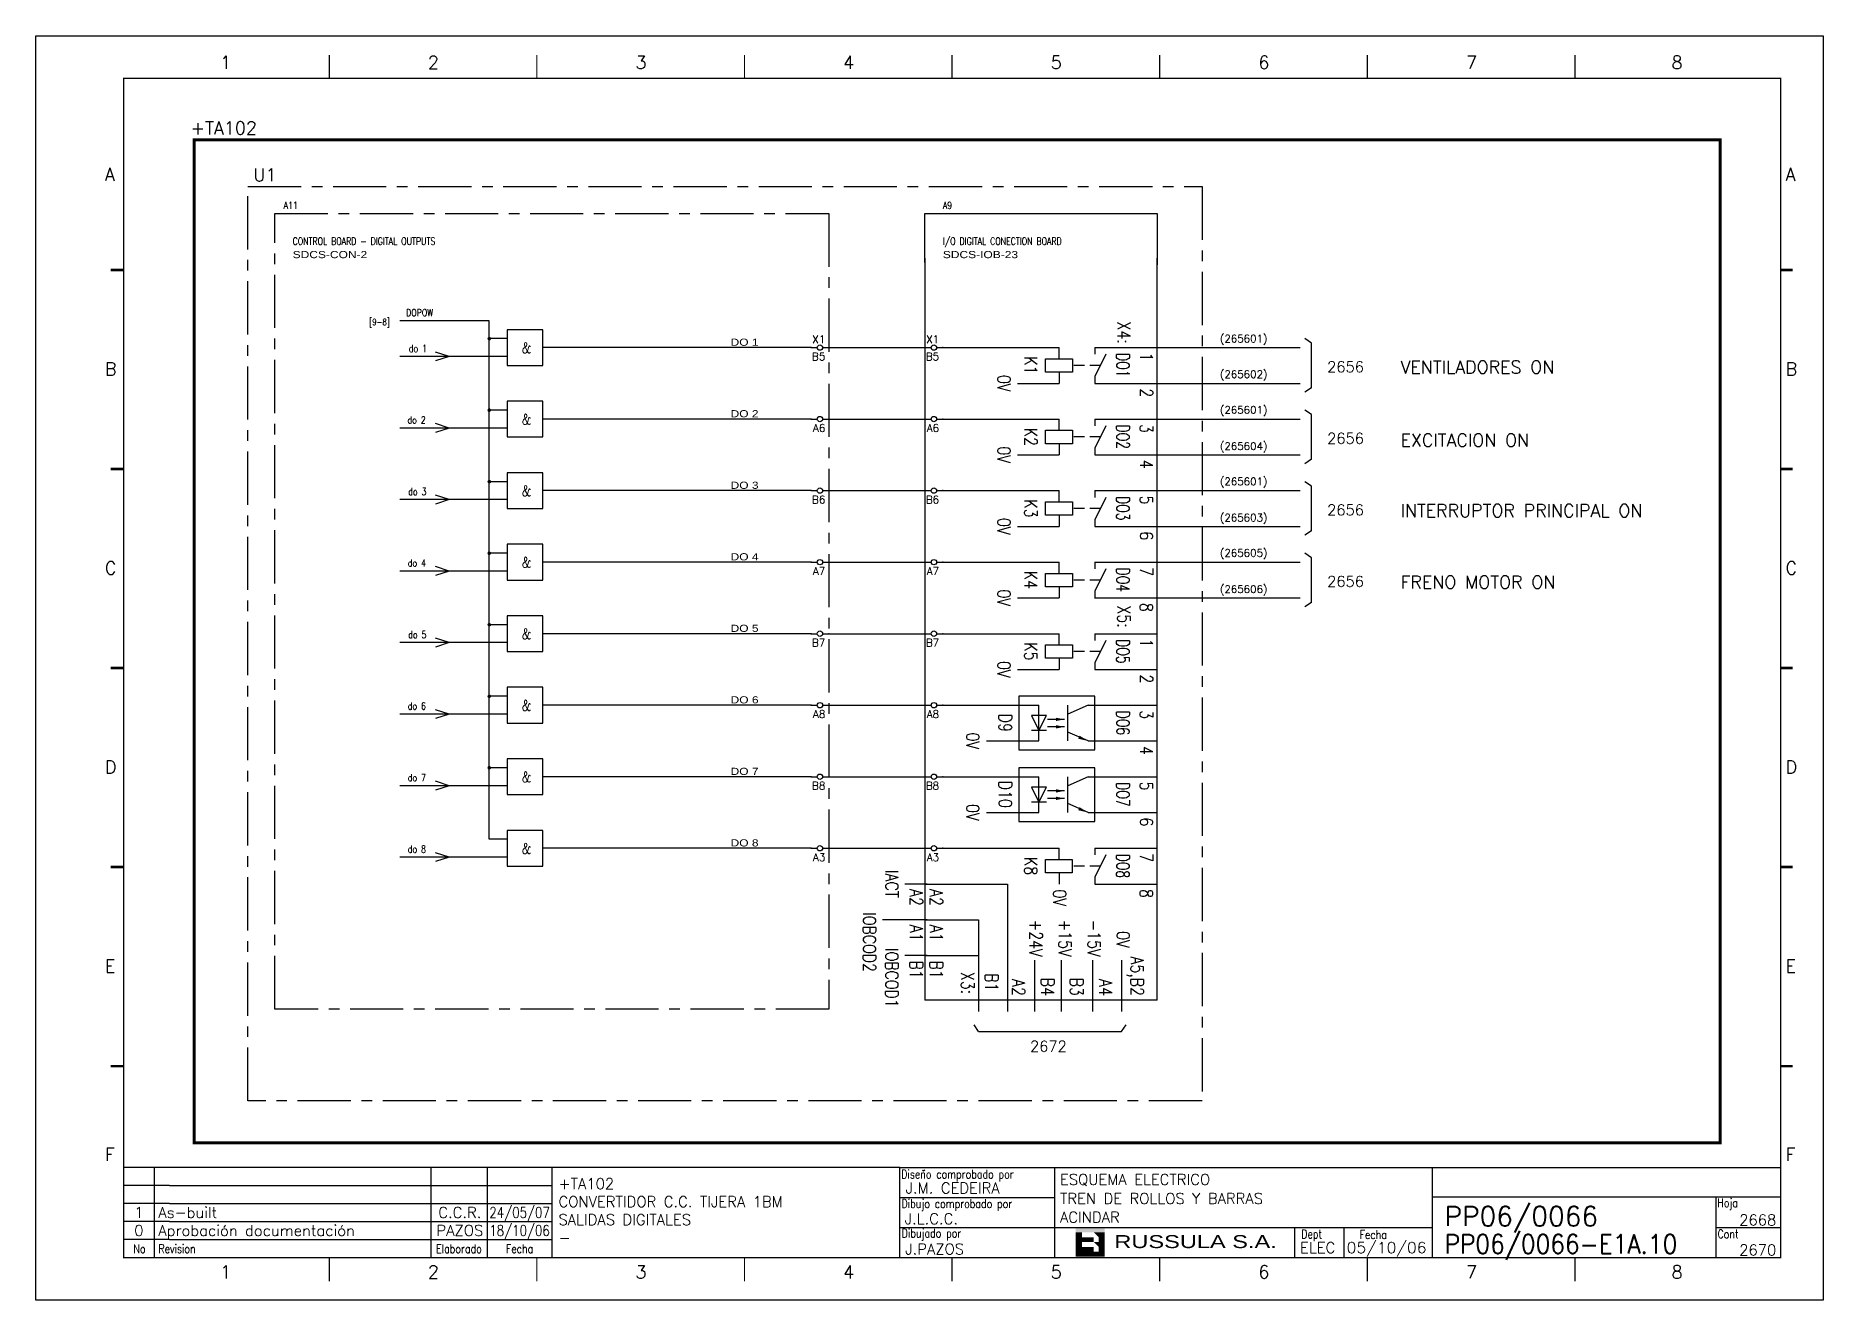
# Model space of a CAD drawing. Extents: x -25 to 1044, y -25744 to 292.
# Drawn here: x 117.5 to 537.5, y -10066.6 to -9769.6 of the extents above; entities that cross this region are included whole.
import ezdxf
from ezdxf.enums import TextEntityAlignment as Align

# ---------------------------------------------------------------- set-up
doc = ezdxf.new("R2010")
doc.units = 0
doc.header["$LTSCALE"] = 10
doc.header["$MEASUREMENT"] = 0
for name, pattern in [('CENTER', [2, 1.25, -0.25, 0.25, -0.25]), ('DASHDOT', [1, 0.5, -0.25, 0, -0.25]), ('HIDDEN', [0.375, 0.25, -0.125])]:
    doc.linetypes.add(name, pattern=pattern)
doc.layers.get('0').update_dxf_attribs({"linetype": 'CONTINUOUS'})
for name, color, linetype in [('1', 7, 'CONTINUOUS'), ('10', 5, 'CONTINUOUS'), ('2', 7, 'CONTINUOUS'), ('25', 3, 'CONTINUOUS'), ('25KT', 4, 'HIDDEN'), ('25PK', 4, 'CENTER'), ('35', 2, 'CONTINUOUS'), ('8', 1, 'CONTINUOUS'), ('9', 6, 'CONTINUOUS'), ('DIBUJO', 7, 'CONTINUOUS'), ('NODE', 7, 'CONTINUOUS')]:
    doc.layers.add(name, color=color, linetype=linetype)
doc.styles.add('ABBSTYLE', font='ROMANS.SHX', dxfattribs={"width": 0.8})
doc.styles.add('HELV', font='HELVBLD.SHX', dxfattribs={"width": 1.2})
doc.styles.add('HELVETICA', font='HELV.SHX')
doc.styles.add('LABEL', font='SIMPLEX', dxfattribs={"width": 0.8, "height": 4})
doc.styles.add('ROMANS', font='romans')
doc.styles.get("Standard").update_dxf_attribs({"font": 'simplex'})

msp = doc.modelspace()

# ---------------------------------------------------------------- texts
at = {"layer": '2', "color": 6}
for s, height, p in [('+TA102', 3.024, (153.95, -9792.75)), ('U1', 3.024, (168.65, -9803.77)), ('(265601)', 1.764, (395.76, -9841.61)), ('(265602)', 1.764, (395.76, -9849.98)), ('(265601)', 1.764, (395.76, -9858.35)), ('(265604)', 1.764, (395.76, -9866.86)), ('(265601)', 1.764, (395.76, -9875.15)), ('(265603)', 1.764, (395.76, -9883.66)), ('(265605)', 1.764, (395.76, -9891.95)), ('(265606)', 1.764, (395.76, -9900.46))]:
    msp.add_text(s, height=height, dxfattribs=at).set_placement(p)
at = {"layer": '2', "color": 7, "style": 'ROMANS'}
for s, height, p in [('2656', 2.52, (420.96, -9848.61)), ('VENTILADORES ON', 3, (438.21, -9848.91)), ('2656', 2.52, (420.96, -9865.41)), ('EXCITACION ON', 3, (438.21, -9866.09)), ('2656', 2.52, (420.96, -9882.21)), ('INTERRUPTOR PRINCIPAL ON', 3, (438.21, -9882.63)), ('2656', 2.52, (420.96, -9899.01)), ('FRENO MOTOR ON', 3, (438.21, -9899.43)), ('2672', 2.52, (351.14, -10008.21))]:
    msp.add_text(s, height=height, dxfattribs=at).set_placement(p)
at = {"layer": '25'}
for s, height, style, width, p in [('A11', 1.68, 'ABBSTYLE', 0.8, (175.79, -9810.28)), ('A9', 1.68, 'ABBSTYLE', 0.8, (330.66, -9810.28)), ('CONTROL BOARD - DIGITAL OUTPUTS', 1.68, 'ABBSTYLE', 0.8, (177.89, -9818.68)), ('I/O DIGITAL CONECTION BOARD', 1.68, 'ABBSTYLE', 0.8, (330.66, -9818.68)), ('SDCS-CON-2', 1.68, 'HELV', 1.2, (177.89, -9821.83)), ('SDCS-IOB-23', 1.68, 'HELV', 1.2, (330.66, -9821.83)), ('[9-8]', 1.512, 'ABBSTYLE', 0.8, (195.86, -9837.58)), ('DOPOW', 1.68, 'ABBSTYLE', 0.8, (204.56, -9835.48)), ('do 1', 1.68, 'ABBSTYLE', 0.8, (205.19, -9843.88)), ('&', 2.52, 'ABBSTYLE', 0.8, (231.68, -9844.12)), ('DO 1', 1.68, 'HELV', 1.2, (280.79, -9842.41)), ('do 2', 1.68, 'ABBSTYLE', 0.8, (204.89, -9860.68)), ('&', 2.52, 'ABBSTYLE', 0.8, (231.68, -9860.92)), ('DO 2', 1.68, 'HELV', 1.2, (280.79, -9859.21)), ('do 3', 1.68, 'ABBSTYLE', 0.8, (205.07, -9877.48)), ('&', 2.52, 'ABBSTYLE', 0.8, (231.68, -9877.72)), ('DO 3', 1.68, 'HELV', 1.2, (280.79, -9876.01)), ('do 4', 1.68, 'ABBSTYLE', 0.8, (204.95, -9894.28)), ('&', 2.52, 'ABBSTYLE', 0.8, (231.68, -9894.52)), ('DO 4', 1.68, 'HELV', 1.2, (280.79, -9892.81)), ('do 5', 1.68, 'ABBSTYLE', 0.8, (205.07, -9911.08)), ('&', 2.52, 'ABBSTYLE', 0.8, (231.68, -9911.32)), ('DO 5', 1.68, 'HELV', 1.2, (280.79, -9909.61)), ('do 6', 1.68, 'ABBSTYLE', 0.8, (204.95, -9927.88)), ('&', 2.52, 'ABBSTYLE', 0.8, (231.68, -9928.12)), ('DO 6', 1.68, 'HELV', 1.2, (280.79, -9926.41)), ('do 7', 1.68, 'ABBSTYLE', 0.8, (204.95, -9944.68)), ('&', 2.52, 'ABBSTYLE', 0.8, (231.68, -9944.92)), ('DO 7', 1.68, 'HELV', 1.2, (280.79, -9943.21)), ('do 8', 1.68, 'ABBSTYLE', 0.8, (204.95, -9961.48)), ('&', 2.52, 'ABBSTYLE', 0.8, (231.68, -9961.72)), ('DO 8', 1.68, 'HELV', 1.2, (280.79, -9960.01))]:
    msp.add_text(s, height=height, dxfattribs=dict(at, style=style, width=width)).set_placement(p)
at = {"layer": '25', "style": 'ROMANS', "width": 0.8}
for s, p in [('X4:', (371.74, -9841.92)), ('X5:', (371.74, -9908.6)), ('+24V', (351.06, -9985.96)), ('+15V', (357.88, -9985.96)), ('-15V', (364.71, -9985.96)), ('0V', (371.53, -9983.86)), ('A5,B2', (374.82, -9995.11)), ('X3:', (334.99, -9994.7)), ('B1', (340.64, -9994.06)), ('A2', (346.94, -9995.11)), ('B4', (353.77, -9995.11)), ('B3', (360.59, -9995.11)), ('A4', (367.42, -9995.11))]:
    msp.add_text(s, height=3.024, rotation=270, dxfattribs=at).set_placement(p, align=Align.RIGHT)
at = {"layer": '25', "style": 'ROMANS'}
for s, width, p in [('DO1', 0.7, (371.49, -9846.99)), ('K1', 0.8, (349.84, -9847.03)), ('0V', 0.8, (343.54, -9851.23)), ('DO2', 0.7, (371.49, -9863.79)), ('K2', 0.8, (349.84, -9863.83)), ('0V', 0.8, (343.54, -9868.03)), ('DO3', 0.7, (371.49, -9880.59)), ('K3', 0.8, (349.84, -9880.63)), ('0V', 0.8, (343.54, -9884.83)), ('DO4', 0.7, (371.49, -9897.39)), ('K4', 0.8, (349.84, -9897.43)), ('0V', 0.8, (343.54, -9901.63)), ('DO5', 0.7, (371.49, -9914.19)), ('K5', 0.8, (349.84, -9914.23)), ('0V', 0.8, (343.54, -9918.43)), ('DO6', 0.7, (371.49, -9930.99)), ('D9', 0.8, (343.84, -9930.97)), ('D10', 0.8, (343.84, -9947.77)), ('DO7', 0.7, (371.49, -9947.79)), ('DO8', 0.7, (371.49, -9964.59)), ('IACT', 0.8, (317.17, -9968.83)), ('K8', 0.8, (349.84, -9964.63)), ('0V', 0.8, (356.62, -9972.1)), ('IOBCOD2', 0.8, (311.92, -9982.48)), ('IOBCOD1', 0.8, (317.17, -9990.88))]:
    msp.add_text(s, height=3.024, rotation=270, dxfattribs=dict(at, width=width)).set_placement(p, align=Align.CENTER)
at = {"layer": '25', "style": 'ROMANS', "width": 0.8}
for s, height, p in [('1', 3.02, (376.99, -9844.02)), ('2', 3.02, (376.99, -9852.42)), ('3', 3.02, (376.99, -9860.82)), ('4', 3.02, (376.99, -9869.22)), ('5', 3.02, (376.99, -9877.62)), ('6', 3.02, (376.99, -9886.02)), ('7', 3.02, (376.99, -9894.42)), ('8', 3.02, (376.99, -9902.82)), ('1', 3.02, (376.99, -9911.22)), ('2', 3.02, (376.99, -9919.62)), ('3', 3.02, (376.99, -9928.02)), ('4', 3.02, (376.99, -9936.42)), ('5', 3.02, (376.99, -9944.82)), ('6', 3.02, (376.99, -9953.22)), ('7', 3.02, (376.99, -9961.62)), ('A2', 3.024, (322.91, -9970.02)), ('A2', 3.024, (327.64, -9970.02)), ('8', 3.02, (376.99, -9970.02)), ('A1', 3.024, (322.91, -9978.42)), ('A1', 3.024, (327.64, -9978.42)), ('B1', 3.024, (322.91, -9986.82)), ('B1', 3.024, (327.64, -9986.82))]:
    msp.add_text(s, height=height, rotation=270, dxfattribs=at).set_placement(p)
at = {"layer": '25', "color": 3, "style": 'ROMANS', "width": 0.8}
for p in [(336.19, -9935.23), (336.19, -9952.03)]:
    msp.add_text('0V', height=3.024, rotation=270, dxfattribs=at).set_placement(p, align=Align.CENTER)

# ---------------------------------------------------------------- blocks, each defined once
blk = doc.blocks.new('NOD', base_point=(237.5, 170))
at = {"layer": 'NODE'}
blk.add_point((237.5, 170), dxfattribs=at)
blk = doc.blocks.new('$$PLR12C')
for p, q in [((-2.5, 0), (-0.75, 0)), ((0.75, 0), (2.5, 0))]:
    blk.add_line(p, q)
at = {"layer": '2'}
blk.add_circle((0, 0), 0.75, dxfattribs=at)
for p in [(-2.5, 0), (2.5, 0)]:
    blk.add_blockref('NOD', p, dxfattribs=at)
at = {"layer": '8'}
blk.add_attdef('*A', text='', height=2.15, dxfattribs=at).set_placement((1.5, -3.575), align=Align.RIGHT)
at = {"layer": '9'}
blk.add_attdef('ID', text='', height=2.15, dxfattribs=at).set_placement((1.5, 1.25), align=Align.RIGHT)
blk = doc.blocks.new('newcajec')
at = {"layer": '1'}
for p, q in [((179.4, 20.85), (0.13, 20.85)), ((7, 20.85), (7, 0)), ((71, 20.85), (71, 0)), ((84, 20.85), (84, 0.09)), ((99, 20.85), (99, 0)), ((215.2, 20.8), (215.2, 0)), ((10.6, 16.64), (0, 16.64)), ((10.6, 16.64), (99, 16.64)), ((184.64, 20.18), (184.81, 20.01)), ((184.81, 20.01), (185.18, 20.25)), ((10.6, 12.48), (0, 12.48)), ((10.6, 12.48), (99, 12.48)), ((179.4, 13.87), (215.2, 13.87)), ((368, 14.06), (368, 0)), ((10.6, 8.32), (0, 8.32)), ((10.6, 8.32), (99, 8.32)), ((10.6, 4.16), (0, 4.16)), ((10.6, 4.16), (99, 4.16)), ((179.4, 6.93), (267.63, 6.93)), ((267.63, 6.93), (302.5, 6.93)), ((270.63, 6.91), (270.63, 0)), ((282.07, 6.93), (282.07, 0)), ((368, 6.93), (383, 6.93))]:
    blk.add_line(p, q, dxfattribs=at)
for points in [[(47.5, 272.5, 0.3, 0.3, 0), (47.5, 277.91, 0.3, 0.3, 0)], [(95.5, 272.5, 0.3, 0.3, 0), (95.5, 277.91, 0.3, 0.3, 0)], [(143.5, 272.5, 0.3, 0.3, 0), (143.5, 277.91, 0.3, 0.3, 0)], [(191.5, 272.5, 0.3, 0.3, 0), (191.5, 277.91, 0.3, 0.3, 0)], [(239.5, 272.5, 0.3, 0.3, 0), (239.5, 277.91, 0.3, 0.3, 0)], [(287.5, 272.5, 0.3, 0.3, 0), (287.5, 277.91, 0.3, 0.3, 0)], [(335.5, 272.5, 0.3, 0.3, 0), (335.5, 277.91, 0.3, 0.3, 0)], [(-2.99, 228.23, 0.6, 0.6, 0), (-0.18, 228.23, 0.6, 0.6, 0)], [(383.01, 228.23, 0.6, 0.6, 0), (385.82, 228.23, 0.6, 0.6, 0)], [(-2.99, 182.23, 0.6, 0.6, 0), (-0.18, 182.23, 0.6, 0.6, 0)], [(383.01, 182.23, 0.6, 0.6, 0), (385.82, 182.23, 0.6, 0.6, 0)], [(-2.99, 136.23, 0.6, 0.6, 0), (-0.18, 136.23, 0.6, 0.6, 0)], [(383.01, 136.23, 0.6, 0.6, 0), (385.82, 136.23, 0.6, 0.6, 0)], [(-2.99, 90.23, 0.6, 0.6, 0), (-0.18, 90.23, 0.6, 0.6, 0)], [(383.01, 90.23, 0.6, 0.6, 0), (385.82, 90.23, 0.6, 0.6, 0)], [(-2.99, 44.23, 0.6, 0.6, 0), (-0.18, 44.23, 0.6, 0.6, 0)], [(383.01, 44.23, 0.6, 0.6, 0), (385.82, 44.23, 0.6, 0.6, 0)], [(383, 20.8, 0.3, 0.3, 0), (179.4, 20.8, 0.3, 0.3, 0), (179.4, 0, 0.3, 0.3, 0)], [(302.5, 20.8, 0.3, 0.3, 0), (302.5, 0, 0.3, 0.3, 0)], [(302.5, 14, 0.3, 0.3, 0), (383, 14, 0.3, 0.3, 0)], [(47.5, -5.5, 0.3, 0.3, 0), (47.5, -0.09, 0.3, 0.3, 0)], [(95.5, -5.5, 0.3, 0.3, 0), (95.5, -0.09, 0.3, 0.3, 0)], [(143.5, -5.5, 0.3, 0.3, 0), (143.5, -0.09, 0.3, 0.3, 0)], [(191.5, -5.5, 0.3, 0.3, 0), (191.5, -0.09, 0.3, 0.3, 0)], [(239.5, -5.5, 0.3, 0.3, 0), (239.5, -0.09, 0.3, 0.3, 0)], [(287.5, -5.5, 0.3, 0.3, 0), (287.5, -0.09, 0.3, 0.3, 0)], [(335.5, -5.5, 0.3, 0.3, 0), (335.5, -0.09, 0.3, 0.3, 0)]]:
    blk.add_lwpolyline(points, format="xyseb", dxfattribs=at)
at = {"layer": '1', "const_width": 0.3}
blk.add_lwpolyline([(0, 0), (0, 272.5), (383, 272.5), (383, 0)], close=True, dxfattribs=at)
at = {"layer": '2', "color": 14}
for p, q in [((221.42, 4.69), (221.42, 5.81)), ((221.42, 2.47), (221.42, 3.58))]:
    blk.add_line(p, q, dxfattribs=at)
for points in [[(220.05, 5.81), (220.05, 6.92), (226.74, 5.81), (226.74, 6.92)], [(221.42, 2.47), (220.05, 2.47), (221.42, 5.81), (220.05, 5.81)], [(221.42, 4.69), (224.25, 4.69), (221.42, 3.58), (224.25, 3.58)], [(224.25, 5.81), (225.37, 5.81), (225.37, 4.69)], [(225.37, 5.81), (226.74, 5.81), (225.37, 1.35), (226.74, 1.35)], [(224.25, 0.24), (224.25, 2.47), (220.05, 0.24), (220.05, 2.47)], [(224.25, 3.58), (225.37, 3.58), (225.37, 2.47)], [(226.74, 1.35), (226.74, 0.24), (224.25, 1.35), (224.25, 0.24)]]:
    blk.add_solid(points, dxfattribs=at)
at = {"layer": '1', "style": 'ROMANS'}
for s, p in [('1', (22.29, 274.68)), ('2', (70.29, 274.68)), ('3', (118.29, 274.68)), ('4', (166.29, 274.68)), ('5', (214.29, 274.68)), ('6', (262.29, 274.68)), ('7', (310.29, 274.68)), ('8', (357.79, 274.68)), ('A', (-4.37, 248.84)), ('A', (384.13, 248.84)), ('B', (-4.37, 203.84)), ('B', (384.13, 203.84)), ('C', (-4.37, 157.84)), ('C', (384.13, 157.84)), ('D', (-4.37, 111.84)), ('D', (384.13, 111.84)), ('E', (-4.37, 65.84)), ('E', (384.13, 65.84)), ('F', (-4.37, 22.34)), ('F', (384.13, 22.34)), ('1', (22.29, -4.82)), ('2', (70.29, -4.82)), ('3', (118.29, -4.82)), ('4', (166.29, -4.82)), ('5', (214.29, -4.82)), ('6', (262.29, -4.82)), ('7', (310.29, -4.82)), ('8', (357.79, -4.82))]:
    blk.add_text(s, height=3, dxfattribs=at).set_placement(p)
at = {"layer": '1', "style": 'LABEL', "width": 0.8}
for s, p in [('Diseno comprobado por', (179.73, 18.27)), ('Dibujo comprobado por', (179.81, 11.47)), ('Hoja', (368.38, 11.66)), ('Dibujado por', (179.83, 4.64)), ('Fecha', (285.71, 4.3)), ('Cont', (368.43, 4.46)), ('No', (2.23, 1.05)), ('Revision', (8, 1.05))]:
    blk.add_text(s, height=2, dxfattribs=at).set_placement(p)
for s, p in [('Dept', (274.61, 4.44)), ('Elaborado', (77.5, 1.05)), ('Fecha', (91.5, 1.05))]:
    blk.add_text(s, height=2, dxfattribs=at).set_placement(p, align=Align.CENTER)
at = {"layer": '10', "style": 'ROMANS'}
for tag, p in [('REV41', (3.5, 18.74)), ('REV43', (77.7, 18.74)), ('REV31', (3.5, 14.58)), ('REV33', (77.7, 14.58)), ('REV21', (3.5, 10.42)), ('REV23', (77.7, 10.42)), ('REV11', (3.5, 6.27)), ('REV13', (77.7, 6.27))]:
    blk.add_attdef(tag, text='', height=2.5, dxfattribs=at).set_placement(p, align=Align.MIDDLE)
for tag, p, height in [('REV42', (8, 17.49), 2.5), ('SHEETNAME1', (100.5, 15.83), 2.5), ('DESIGNCHECK', (180.74, 14.83), 2.5), ('DOCUMENTTYPE', (216.43, 16.8), 2.5), ('NOTA', (305.32, 15.8), 3), ('REV32', (8, 13.33), 2.5), ('SHEETNAME2', (100.5, 11.67), 2.5), ('OBJECT', (216.43, 12.4), 2.5), ('REV22', (8, 9.17), 2.5), ('SHEETNAME3', (100.5, 7.51), 2.5), ('DRAWINGCHECK', (180.53, 7.71), 2.5), ('CUSTOMER', (216.43, 8.08), 2.5), ('ORDER', (305.32, 7.3), 4.5), ('REV12', (8, 5.01), 2.5), ('SHEETNAME4', (100.5, 3.35), 2.5), ('DOCUMENT_ID', (305.32, 0.93), 4.4), ('USER', (180.63, 0.71), 2.5), ('DEPARTMENT', (271.93, 1.05), 2.5)]:
    blk.add_attdef(tag, p, '', height=height, dxfattribs=at)
for tag, width, p, p2 in [('REV44', 1.221199, (84.53, 17.49), (98.48, 17.49)), ('REV34', 1.221199, (84.53, 13.33), (98.48, 13.33)), ('REV24', 1.221199, (84.53, 9.17), (98.48, 9.17)), ('REV14', 1.221199, (84.53, 5.01), (98.48, 5.01)), ('CREATED2', 7.039915, (282.71, 1.05), (301.14, 1.05))]:
    blk.add_attdef(tag, text='', height=2.5, dxfattribs=dict(at, width=width)).set_placement(p, p2, align=Align.FIT)
for tag, p in [('SHEET', (382, 7.43)), ('NEXTSHEET', (382, 0.5))]:
    blk.add_attdef(tag, text='', height=2.5, dxfattribs=at).set_placement(p, align=Align.RIGHT)
at = {"layer": 'DIBUJO', "color": 14, "style": 'HELVETICA', "width": 1.3}
blk.add_text('RUSSULA S.A.', height=3, dxfattribs=at).set_placement((229, 2.19))

# ---------------------------------------------------------------- linework, layer by layer
at = {"layer": '2', "color": 3}
for p, q in [((326.46, -9811.33), (381.06, -9811.33)), ((326.46, -9822.88), (326.46, -9811.33)), ((381.06, -9811.33), (381.06, -9823.41)), ((330.66, -9842.83), (357.96, -9842.83)), ((330.66, -9859.63), (357.96, -9859.63)), ((330.66, -9876.43), (357.96, -9876.43)), ((330.66, -9893.23), (357.96, -9893.23)), ((330.66, -9910.03), (357.96, -9910.03)), ((330.14, -9926.83), (353.24, -9926.83)), ((330.66, -9943.63), (353.24, -9943.63)), ((330.14, -9960.43), (357.96, -9960.43)), ((345.89, -9968.83), (345.89, -9998.76)), ((339.06, -9977.23), (339.06, -9998.76)), ((352.19, -9986.68), (352.19, -9998.76)), ((358.49, -9986.68), (358.49, -9998.76)), ((365.84, -9986.68), (365.84, -9998.76)), ((372.66, -9986.68), (372.66, -9998.76))]:
    msp.add_line(p, q, dxfattribs=at)
at = {"layer": '2', "color": 7}
for p, q in [((224.09, -9836.53), (203.09, -9836.53)), ((224.09, -9840.73), (224.09, -9836.53)), ((228.29, -9838.63), (228.29, -9847.03)), ((236.69, -9838.63), (228.29, -9838.63)), ((236.69, -9847.03), (236.69, -9838.63)), ((224.09, -9857.53), (224.09, -9840.73)), ((228.29, -9840.73), (224.09, -9840.73)), ((261.89, -9842.83), (236.69, -9842.83)), ((299.69, -9842.83), (261.89, -9842.83)), ((303.89, -9842.83), (326.46, -9842.83)), ((228.29, -9844.93), (203.09, -9844.93)), ((228.29, -9847.03), (236.69, -9847.03)), ((228.29, -9855.43), (228.29, -9863.83)), ((236.69, -9855.43), (228.29, -9855.43)), ((236.69, -9863.83), (236.69, -9855.43)), ((224.09, -9874.33), (224.09, -9857.53)), ((228.29, -9857.53), (224.09, -9857.53)), ((261.89, -9859.63), (236.69, -9859.63)), ((299.69, -9859.63), (261.89, -9859.63)), ((303.89, -9859.63), (326.46, -9859.63)), ((228.29, -9861.73), (203.09, -9861.73)), ((228.29, -9863.83), (236.69, -9863.83)), ((228.29, -9872.23), (228.29, -9880.63)), ((236.69, -9872.23), (228.29, -9872.23)), ((236.69, -9880.63), (236.69, -9872.23)), ((224.09, -9891.13), (224.09, -9874.33)), ((228.29, -9874.33), (224.09, -9874.33)), ((261.89, -9876.43), (236.69, -9876.43)), ((299.69, -9876.43), (261.89, -9876.43)), ((303.89, -9876.43), (326.46, -9876.43)), ((228.29, -9878.53), (203.09, -9878.53)), ((228.29, -9880.63), (236.69, -9880.63)), ((228.29, -9889.03), (228.29, -9897.43)), ((236.69, -9889.03), (228.29, -9889.03)), ((236.69, -9897.43), (236.69, -9889.03)), ((224.09, -9907.93), (224.09, -9891.13)), ((228.29, -9891.13), (224.09, -9891.13)), ((261.89, -9893.23), (236.69, -9893.23)), ((299.69, -9893.23), (261.89, -9893.23)), ((303.89, -9893.23), (326.46, -9893.23)), ((228.29, -9895.33), (203.09, -9895.33)), ((228.29, -9897.43), (236.69, -9897.43)), ((228.29, -9905.83), (228.29, -9914.23)), ((236.69, -9905.83), (228.29, -9905.83)), ((236.69, -9914.23), (236.69, -9905.83)), ((224.09, -9924.73), (224.09, -9907.93)), ((228.29, -9907.93), (224.09, -9907.93)), ((261.89, -9910.03), (236.69, -9910.03)), ((299.69, -9910.03), (261.89, -9910.03)), ((303.89, -9910.03), (327.51, -9910.03)), ((228.29, -9912.13), (203.09, -9912.13)), ((228.29, -9914.23), (236.69, -9914.23)), ((228.29, -9922.63), (228.29, -9931.03)), ((236.69, -9922.63), (228.29, -9922.63)), ((236.69, -9931.03), (236.69, -9922.63)), ((224.09, -9941.53), (224.09, -9924.73)), ((228.29, -9924.73), (224.09, -9924.73)), ((261.89, -9926.83), (236.69, -9926.83)), ((299.69, -9926.83), (261.89, -9926.83)), ((303.89, -9926.83), (326.46, -9926.83)), ((228.29, -9928.93), (203.09, -9928.93)), ((228.29, -9931.03), (236.69, -9931.03)), ((228.29, -9939.43), (228.29, -9947.83)), ((236.69, -9939.43), (228.29, -9939.43)), ((236.69, -9947.83), (236.69, -9939.43)), ((224.09, -9958.33), (224.09, -9941.53)), ((228.29, -9941.53), (224.09, -9941.53)), ((261.89, -9943.63), (236.69, -9943.63)), ((299.69, -9943.63), (261.89, -9943.63)), ((303.89, -9943.63), (326.99, -9943.63)), ((228.29, -9945.73), (203.09, -9945.73)), ((228.29, -9947.83), (236.69, -9947.83)), ((228.29, -9956.23), (228.29, -9964.63)), ((236.69, -9956.23), (228.29, -9956.23)), ((236.69, -9964.63), (236.69, -9956.23)), ((228.29, -9958.33), (224.09, -9958.33)), ((261.89, -9960.43), (236.69, -9960.43)), ((299.69, -9960.43), (261.89, -9960.43)), ((274.49, -9960.43), (261.89, -9960.43)), ((303.89, -9960.43), (326.46, -9960.43)), ((228.29, -9962.53), (203.09, -9962.53)), ((228.29, -9964.63), (236.69, -9964.63))]:
    msp.add_line(p, q, dxfattribs=at)
at = {"layer": '2', "color": 3, "linetype": 'DASHDOT'}
msp.add_lwpolyline([(154.79, -9794.01, 0.706, 0.706, 0), (513.31, -9794.01, 0.706, 0.706, 0), (513.31, -10029.63, 0.706, 0.706, 0), (154.79, -10029.63, 0.706, 0.706, 0), (154.79, -9794.01, 0.706, 0.706, 0)], format="xyseb", dxfattribs=at)
at = {"layer": '2', "color": 7}
for points in [[(223.88, -9840.73, 0.42, 0.42, 1), (224.3, -9840.73, 0.42, 0.42, 1)], [(223.88, -9857.53, 0.42, 0.42, 1), (224.3, -9857.53, 0.42, 0.42, 1)], [(223.88, -9874.33, 0.42, 0.42, 1), (224.3, -9874.33, 0.42, 0.42, 1)], [(223.88, -9891.13, 0.42, 0.42, 1), (224.3, -9891.13, 0.42, 0.42, 1)], [(223.88, -9907.93, 0.42, 0.42, 1), (224.3, -9907.93, 0.42, 0.42, 1)], [(223.88, -9924.73, 0.42, 0.42, 1), (224.3, -9924.73, 0.42, 0.42, 1)], [(223.88, -9941.53, 0.42, 0.42, 1), (224.3, -9941.53, 0.42, 0.42, 1)]]:
    msp.add_lwpolyline(points, format="xyseb", close=True, dxfattribs=at)
at = {"layer": '25'}
for p, q in [((326.46, -9821.83), (326.46, -9996.13)), ((381.06, -9996.13), (381.06, -9821.83)), ((357.96, -9845.46), (357.96, -9842.83)), ((366.36, -9842.83), (381.06, -9842.83)), ((366.36, -9842.83), (366.36, -9844.41)), ((368.99, -9844.41), (366.36, -9849.66)), ((417.29, -9841.78), (415.71, -9840.73)), ((417.29, -9852.28), (417.29, -9841.78)), ((354.81, -9845.46), (361.11, -9845.46)), ((354.81, -9848.61), (354.81, -9845.46)), ((361.11, -9848.61), (354.81, -9848.61)), ((357.96, -9848.61), (357.96, -9851.23)), ((361.11, -9845.46), (361.11, -9848.61)), ((348.17, -9851.23), (357.96, -9851.23)), ((366.36, -9849.66), (366.36, -9851.23)), ((366.36, -9851.23), (380.98, -9851.23)), ((417.29, -9852.28), (415.71, -9853.33)), ((357.96, -9862.26), (357.96, -9859.63)), ((366.36, -9859.63), (381.06, -9859.63)), ((366.36, -9859.63), (366.36, -9861.21)), ((368.99, -9861.21), (366.36, -9866.46)), ((417.29, -9858.58), (415.71, -9857.53)), ((417.29, -9869.08), (417.29, -9858.58)), ((354.81, -9865.41), (354.81, -9862.26)), ((354.81, -9862.26), (361.11, -9862.26)), ((361.11, -9865.41), (354.81, -9865.41)), ((357.96, -9865.41), (357.96, -9868.03)), ((361.11, -9862.26), (361.11, -9865.41)), ((348.17, -9868.03), (357.96, -9868.03)), ((366.36, -9866.46), (366.36, -9868.03)), ((366.36, -9868.03), (380.98, -9868.03)), ((417.29, -9869.08), (415.71, -9870.13)), ((357.96, -9879.06), (357.96, -9876.43)), ((366.36, -9876.43), (381.06, -9876.43)), ((366.36, -9876.43), (366.36, -9878.01)), ((368.99, -9878.01), (366.36, -9883.26)), ((417.29, -9875.38), (415.71, -9874.33)), ((417.29, -9885.88), (417.29, -9875.38)), ((354.81, -9879.06), (361.11, -9879.06)), ((354.81, -9882.21), (354.81, -9879.06)), ((361.11, -9882.21), (354.81, -9882.21)), ((357.96, -9882.21), (357.96, -9884.83)), ((361.11, -9879.06), (361.11, -9882.21)), ((348.17, -9884.83), (357.96, -9884.83)), ((366.36, -9883.26), (366.36, -9884.83)), ((366.36, -9884.83), (380.98, -9884.83)), ((417.29, -9885.88), (415.71, -9886.93)), ((357.96, -9895.86), (357.96, -9893.23)), ((366.28, -9893.23), (381.06, -9893.23)), ((366.36, -9893.23), (366.36, -9894.81)), ((368.99, -9894.81), (366.36, -9900.06)), ((417.29, -9892.18), (415.71, -9891.13)), ((417.29, -9902.68), (417.29, -9892.18)), ((354.81, -9899.01), (354.81, -9895.86)), ((354.81, -9895.86), (361.11, -9895.86)), ((361.11, -9899.01), (354.81, -9899.01)), ((357.96, -9899.01), (357.96, -9901.63)), ((361.11, -9895.86), (361.11, -9899.01)), ((348.17, -9901.63), (357.96, -9901.63)), ((366.28, -9901.63), (380.98, -9901.63)), ((366.36, -9900.06), (366.36, -9901.63)), ((417.29, -9902.68), (415.71, -9903.73)), ((357.96, -9912.66), (357.96, -9910.03)), ((366.36, -9910.03), (381.06, -9910.03)), ((366.36, -9910.03), (366.36, -9911.61)), ((368.99, -9911.61), (366.36, -9916.86)), ((354.81, -9912.66), (361.11, -9912.66)), ((354.81, -9915.81), (354.81, -9912.66)), ((361.11, -9915.81), (354.81, -9915.81)), ((357.96, -9915.81), (357.96, -9918.43)), ((361.11, -9912.66), (361.11, -9915.81)), ((348.17, -9918.43), (357.96, -9918.43)), ((366.36, -9916.86), (366.36, -9918.43)), ((366.36, -9918.43), (380.98, -9918.43)), ((366.36, -9924.73), (348.51, -9924.73)), ((348.51, -9924.73), (348.51, -9937.33)), ((353.24, -9935.23), (353.24, -9926.83)), ((360, -9935.23), (360, -9926.83)), ((364.79, -9926.83), (360.06, -9928.93)), ((364.79, -9926.83), (381.06, -9926.83)), ((366.36, -9937.33), (366.36, -9924.73)), ((351.49, -9929.28), (353.24, -9932.78)), ((354.99, -9929.28), (351.49, -9929.28)), ((354.99, -9932.78), (351.49, -9932.78)), ((353.24, -9932.78), (354.99, -9929.28)), ((359.25, -9930.16), (355.25, -9930.16)), ((359.25, -9931.91), (355.25, -9931.91)), ((340.9, -9935.23), (353.24, -9935.23)), ((364.79, -9935.23), (360.06, -9933.13)), ((364.79, -9935.23), (381.06, -9935.23)), ((348.51, -9937.33), (366.36, -9937.33)), ((366.36, -9941.53), (348.51, -9941.53)), ((348.51, -9941.53), (348.51, -9954.13)), ((353.24, -9952.03), (353.24, -9943.63)), ((360, -9952.03), (360, -9943.63)), ((364.79, -9943.63), (360.06, -9945.73)), ((364.79, -9943.63), (381.06, -9943.63)), ((366.36, -9954.13), (366.36, -9941.53)), ((351.49, -9946.08), (353.24, -9949.58)), ((354.99, -9946.08), (351.49, -9946.08)), ((354.99, -9949.58), (351.49, -9949.58)), ((353.24, -9949.58), (354.99, -9946.08)), ((359.25, -9946.96), (355.25, -9946.96)), ((359.25, -9948.71), (355.25, -9948.71)), ((340.9, -9952.03), (353.24, -9952.03)), ((364.79, -9952.03), (360.06, -9949.93)), ((364.79, -9952.03), (381.06, -9952.03)), ((348.51, -9954.13), (366.36, -9954.13)), ((357.96, -9963.06), (357.96, -9960.43)), ((366.36, -9960.43), (381.06, -9960.43)), ((366.36, -9960.43), (366.36, -9962.01)), ((368.99, -9962.01), (366.36, -9967.26)), ((354.81, -9966.21), (354.81, -9963.06)), ((354.81, -9963.06), (361.03, -9963.06)), ((361.03, -9966.21), (354.81, -9966.21)), ((357.96, -9966.21), (357.96, -9968.83)), ((361.03, -9963.06), (361.03, -9966.21)), ((326.99, -9968.83), (321.74, -9968.83)), ((326.46, -9968.83), (345.89, -9968.83)), ((366.36, -9967.26), (366.36, -9968.83)), ((366.36, -9968.83), (380.98, -9968.83)), ((326.99, -9977.23), (316.49, -9977.23)), ((326.46, -9977.23), (339.06, -9977.23)), ((326.99, -9985.63), (321.74, -9985.63)), ((326.46, -9985.63), (339.06, -9985.63)), ((381.06, -9996.13), (326.46, -9996.13)), ((339.06, -10003.48), (338.01, -10001.91)), ((339.06, -10003.48), (372.66, -10003.48)), ((372.66, -10003.48), (373.71, -10001.91))]:
    msp.add_line(p, q, dxfattribs=at)
for points in [[(357.23, -9930.55), (357.23, -9929.77), (359.25, -9930.16)], [(357.23, -9931.52), (357.23, -9932.3), (359.25, -9931.91)], [(362.48, -9934.7), (362.78, -9933.98), (364.79, -9935.23)], [(357.23, -9947.35), (357.23, -9946.57), (359.25, -9946.96)], [(357.23, -9948.32), (357.23, -9949.1), (359.25, -9948.71)], [(362.48, -9951.5), (362.78, -9950.78), (364.79, -9952.03)]]:
    msp.add_solid(points, dxfattribs=at)
at = {"layer": '25KT'}
for p, q in [((367.67, -9847.03), (361.11, -9847.03)), ((367.67, -9863.83), (361.11, -9863.83)), ((367.67, -9880.63), (361.11, -9880.63)), ((367.67, -9897.43), (361.11, -9897.43)), ((367.67, -9914.23), (361.11, -9914.23)), ((367.67, -9964.63), (361.03, -9964.63))]:
    msp.add_line(p, q, dxfattribs=at)
at = {"layer": '25PK'}
for p, q in [((167.39, -9805.03), (391.56, -9805.03)), ((167.39, -10019.76), (167.39, -9805.03)), ((391.56, -9805.03), (391.56, -10019.76)), ((173.69, -9998.23), (173.69, -9811.33)), ((173.69, -9811.33), (303.89, -9811.33)), ((303.89, -9811.33), (303.89, -9998.23)), ((303.89, -9998.23), (173.69, -9998.23)), ((391.56, -10019.76), (167.39, -10019.76))]:
    msp.add_line(p, q, dxfattribs=at)
at = {"layer": '35'}
for p, q in [((214.64, -9844.93), (211.49, -9843.88)), ((381.06, -9842.83), (414.66, -9842.83)), ((214.64, -9844.93), (211.49, -9845.98)), ((381.06, -9851.23), (414.66, -9851.23)), ((214.64, -9861.73), (211.49, -9860.68)), ((381.06, -9859.63), (414.66, -9859.63)), ((214.64, -9861.73), (211.49, -9862.78)), ((381.06, -9868.03), (414.66, -9868.03)), ((214.64, -9878.53), (211.49, -9877.48)), ((381.06, -9876.43), (414.66, -9876.43)), ((214.64, -9878.53), (211.49, -9879.58)), ((381.06, -9884.83), (414.66, -9884.83)), ((214.64, -9895.33), (211.49, -9894.28)), ((381.06, -9893.23), (414.66, -9893.23)), ((214.64, -9895.33), (211.49, -9896.38)), ((381.06, -9901.63), (414.66, -9901.63)), ((214.64, -9912.13), (211.49, -9911.08)), ((214.64, -9912.13), (211.49, -9913.18)), ((214.64, -9928.93), (211.49, -9927.88)), ((214.64, -9928.93), (211.49, -9929.98)), ((214.64, -9945.73), (211.49, -9944.68)), ((214.64, -9945.73), (211.49, -9946.78)), ((214.64, -9962.53), (211.49, -9961.48)), ((214.64, -9962.53), (211.49, -9963.58))]:
    msp.add_line(p, q, dxfattribs=at)
at = {"layer": 'DIBUJO'}
msp.add_lwpolyline([(117.53, -9769.59), (537.53, -9769.59), (537.53, -10066.59), (117.53, -10066.59), (117.53, -9769.59)], dxfattribs=at)

# ---------------------------------------------------------------- block references
at = {"layer": '2', "color": 7}
ref = msp.add_blockref('newcajec', (138.2, -10056.57), dxfattribs=dict(at, xscale=1.016442892079965, yscale=1.016442892079965, zscale=1.016442892079965))
ref.add_attrib('REV24', '24/05/07', dxfattribs={"layer": '10', "height": 2.541, "style": 'ROMANS', "width": 0.728168}).set_placement((224.12, -10047.25), (238.31, -10047.25), align=Align.FIT)
ref.add_attrib('SHEETNAME3', 'SALIDAS DIGITALES', (240.36, -10048.94), dxfattribs={"layer": '10', "height": 2.5411, "style": 'ROMANS'})
ref.add_attrib('SHEETNAME2', 'CONVERTIDOR C.C. TIJERA 1BM', (240.36, -10044.72), dxfattribs={"layer": '10', "height": 2.5411, "style": 'ROMANS'})
ref.add_attrib('SHEETNAME1', '+TA102', (240.36, -10040.49), dxfattribs={"layer": '10', "height": 2.541, "style": 'ROMANS'})
ref.add_attrib('USER', 'J.PAZOS', (321.81, -10055.85), dxfattribs={"layer": '10', "height": 2.541, "style": 'ROMANS'})
ref.add_attrib('DRAWINGCHECK', 'J.L.C.C.', (321.7, -10048.73), dxfattribs={"layer": '10', "height": 2.541, "style": 'ROMANS'})
ref.add_attrib('DESIGNCHECK', 'J.M. CEDEIRA', (321.91, -10041.5), dxfattribs={"layer": '10', "height": 2.5411, "style": 'ROMANS'})
ref.add_attrib('REV22', 'As-built', (146.34, -10047.25), dxfattribs={"layer": '10', "height": 2.541, "style": 'ROMANS'})
ref.add_attrib('REV12', 'Aprobación documentación', (146.34, -10051.48), dxfattribs={"layer": '10', "height": 2.5411, "style": 'ROMANS'})
ref.add_attrib('REV21', '1', dxfattribs={"layer": '10', "height": 2.54, "style": 'ROMANS'}).set_placement((141.76, -10045.98), align=Align.MIDDLE)
ref.add_attrib('REV11', '0', dxfattribs={"layer": '10', "height": 2.54, "style": 'ROMANS'}).set_placement((141.76, -10050.2), align=Align.MIDDLE)
ref.add_attrib('SHEETNAME4', '-', (240.36, -10053.17), dxfattribs={"layer": '10', "height": 2.54, "style": 'ROMANS'})
ref.add_attrib('REV14', '18/10/06', dxfattribs={"layer": '10', "height": 2.541, "style": 'ROMANS', "width": 0.728168}).set_placement((224.12, -10051.48), (238.31, -10051.48), align=Align.FIT)
ref.add_attrib('REV23', 'C.C.R.', dxfattribs={"layer": '10', "height": 2.541, "style": 'ROMANS'}).set_placement((217.18, -10045.98), align=Align.MIDDLE)
ref.add_attrib('REV13', 'PAZOS', dxfattribs={"layer": '10', "height": 2.541, "style": 'ROMANS'}).set_placement((217.18, -10050.2), align=Align.MIDDLE)
ref.add_attrib('DOCUMENT_ID', 'PP06/0066-E1A.10', (448.55, -10055.62), dxfattribs={"layer": '10', "height": 4.4723, "style": 'ROMANS', "width": 0.9})
ref.add_attrib('ORDER', 'PP06/0066', (448.55, -10049.15), dxfattribs={"layer": '10', "height": 4.574, "style": 'ROMANS'})
ref.add_attrib('CUSTOMER', 'ACINDAR', (358.19, -10048.35), dxfattribs={"layer": '10', "height": 2.541, "style": 'ROMANS'})
ref.add_attrib('OBJECT', 'TREN DE ROLLOS Y BARRAS', (358.19, -10043.97), dxfattribs={"layer": '10', "height": 2.5411, "style": 'ROMANS'})
ref.add_attrib('DOCUMENTTYPE', 'ESQUEMA ELECTRICO', (358.19, -10039.49), dxfattribs={"layer": '10', "height": 2.5411, "style": 'ROMANS'})
ref.add_attrib('CREATED2', '05/10/06', dxfattribs={"layer": '10', "height": 2.541, "style": 'ROMANS', "width": 0.961976}).set_placement((425.56, -10055.51), (444.3, -10055.51), align=Align.FIT)
ref.add_attrib('DEPARTMENT', 'ELEC', (414.61, -10055.51), dxfattribs={"layer": '10', "height": 2.541, "style": 'ROMANS'})
ref.add_attrib('NEXTSHEET', '2670', dxfattribs={"layer": '10', "height": 2.541, "style": 'ROMANS'}).set_placement((526.49, -10056.06), align=Align.RIGHT)
ref.add_attrib('SHEET', '2668', dxfattribs={"layer": '10', "height": 2.541, "style": 'ROMANS'}).set_placement((526.49, -10049.02), align=Align.RIGHT)
at = {"layer": '2', "color": 7, "xscale": 0.8400000000000318, "yscale": 0.8400000000000318, "zscale": 0.8400000000000318}
for p, values in [((301.79, -9842.83), {'ID': 'X1', '*A': 'B5'}), ((328.56, -9842.83), {'ID': 'X1', '*A': 'B5'}), ((301.79, -9859.63), {'*A': 'A6'}), ((328.56, -9859.63), {'*A': 'A6'}), ((301.79, -9876.43), {'*A': 'B6'}), ((328.56, -9876.43), {'*A': 'B6'}), ((301.79, -9893.23), {'*A': 'A7'}), ((328.56, -9893.23), {'*A': 'A7'}), ((301.79, -9910.03), {'*A': 'B7'}), ((328.56, -9910.03), {'*A': 'B7'}), ((301.79, -9926.83), {'*A': 'A8'}), ((328.56, -9926.83), {'*A': 'A8'}), ((301.79, -9943.63), {'*A': 'B8'}), ((328.56, -9943.63), {'*A': 'B8'}), ((301.79, -9960.43), {'*A': 'A3'}), ((328.56, -9960.43), {'*A': 'A3'})]:
    msp.add_blockref('$$PLR12C', p, dxfattribs=at).add_auto_attribs(values)

msp.set_redraw_order([(e.dxf.handle, doc.entitydb.next_handle()) for e in msp.query("TEXT MTEXT ATTDEF DIMENSION ARC_DIMENSION")])  # texts and dimensions are drawn at this point

doc.saveas('drawing.dxf')
